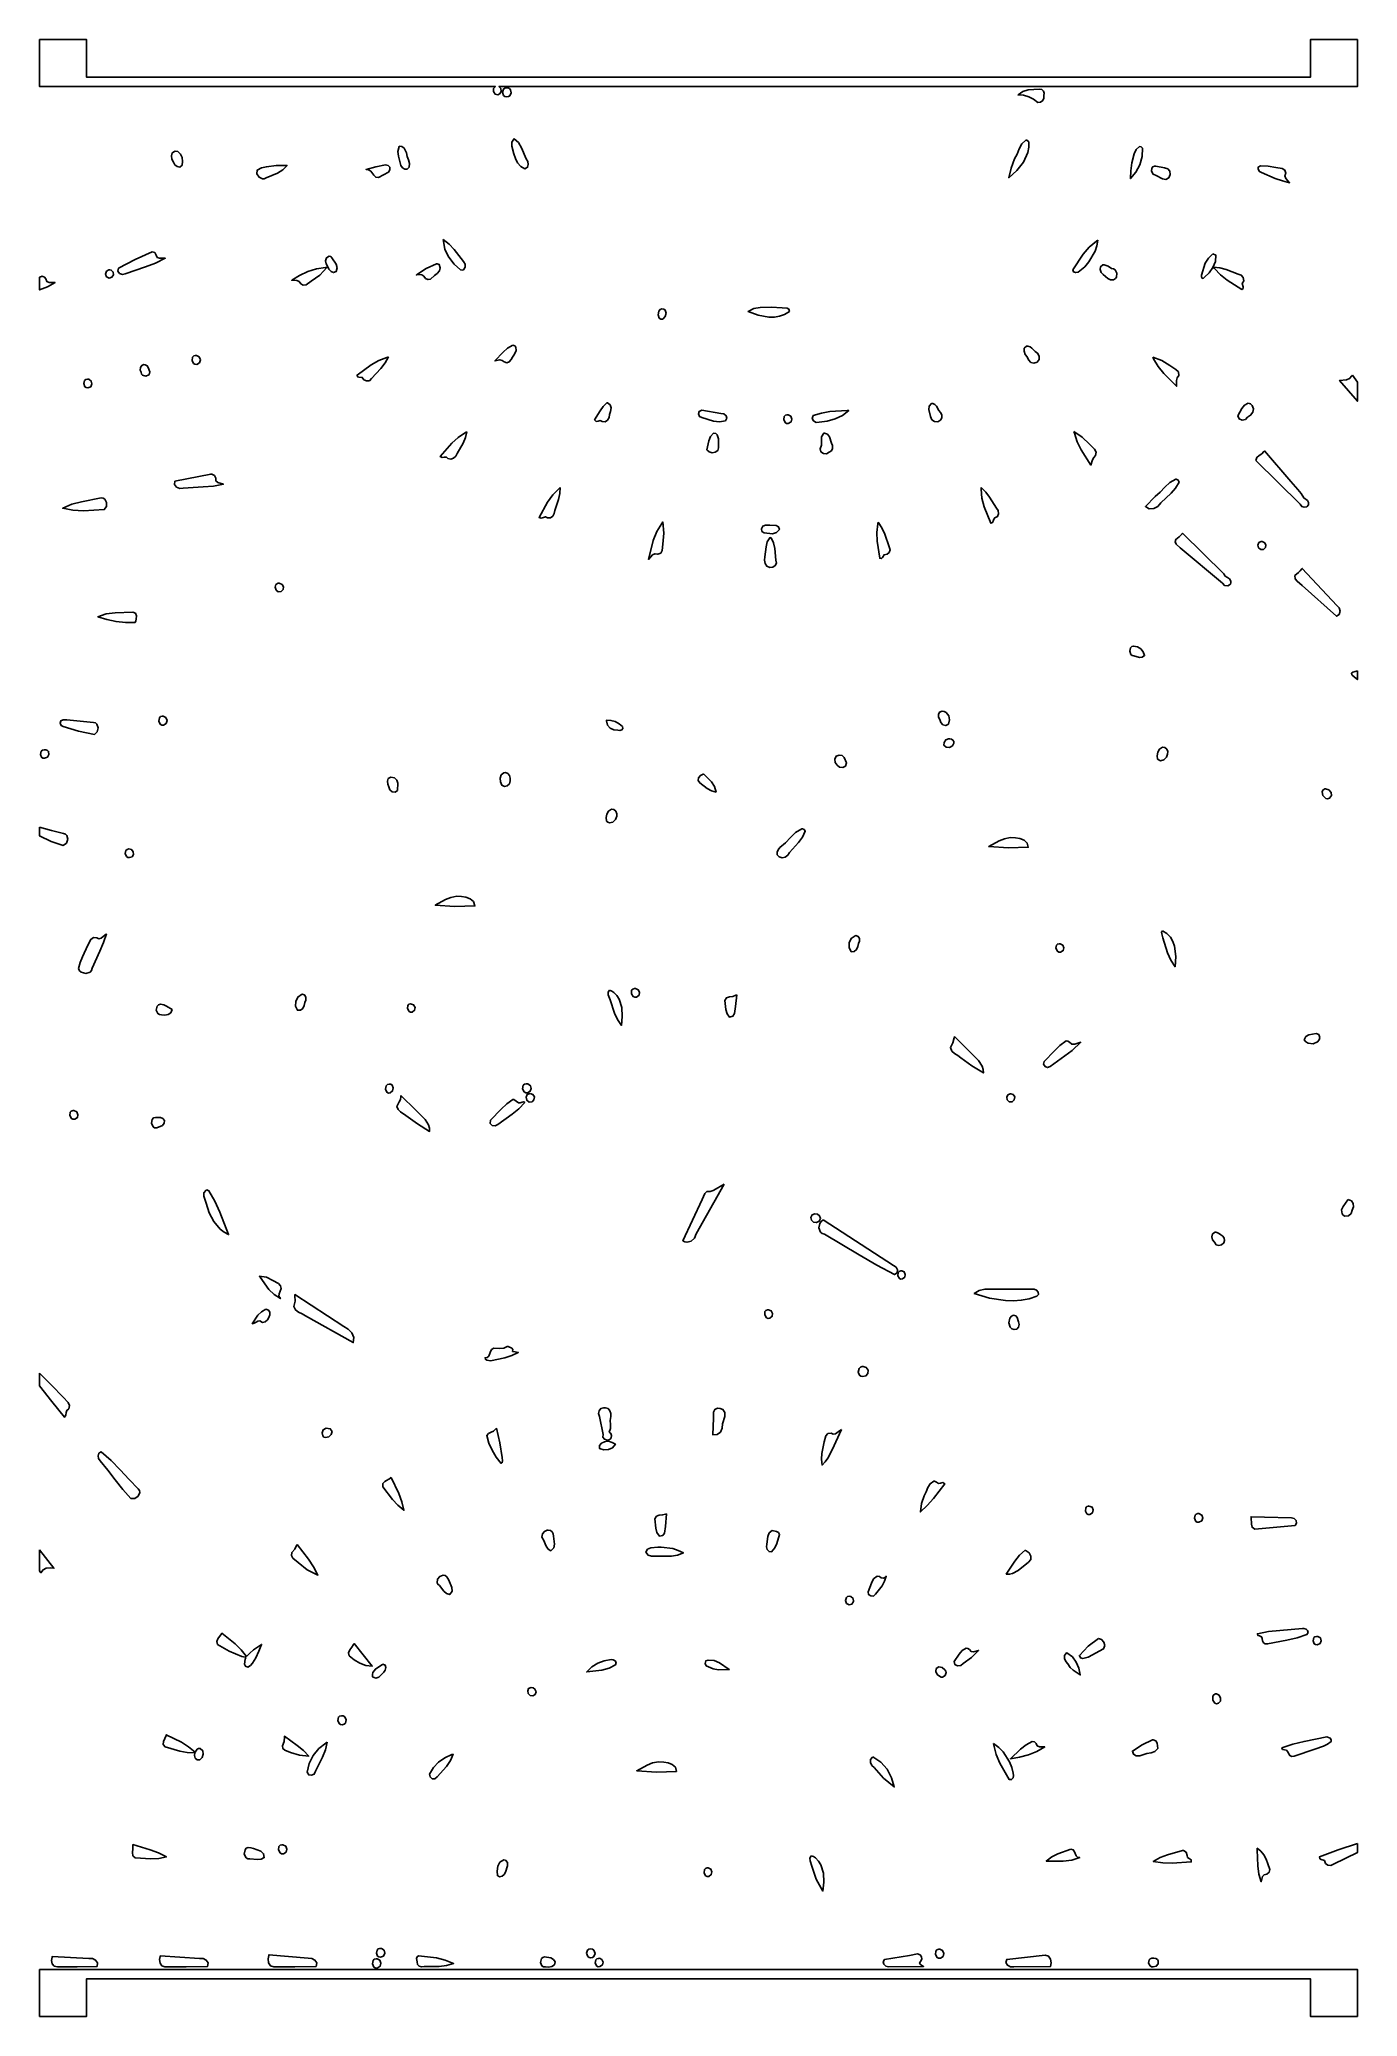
# Model space of a CAD drawing. Extents: x 0 to 14, y 0 to 21.
import ezdxf

# ---------------------------------------------------------------- set-up
doc = ezdxf.new("R2010")
doc.units = 0
doc.layers.add('Layer_1', color=7, linetype='CONTINUOUS')

msp = doc.modelspace()

# ---------------------------------------------------------------- linework, layer by layer
at = {"layer": 'Layer_1', "color": 7}
for points in [[(0.000254, 21.000027), (0.000254, 20.500073), (4.842566, 20.500073), (4.822915, 20.478583), (4.822553, 20.44757), (4.838824, 20.421325), (4.869067, 20.414139), (4.895048, 20.427278), (4.904744, 20.453081), (4.899289, 20.480897), (4.87982, 20.500073), (14.000226, 20.500073), (14.000226, 21.000027), (13.500269, 21.000027), (13.500269, 20.600064), (0.500267, 20.600064), (0.500267, 21.000027), (0.000254, 21.000027), (0.000254, 21.000027)], [(4.961523, 20.486515), (4.942435, 20.483705), (4.928971, 20.473481), (4.918576, 20.44047), (4.929654, 20.406834), (4.943032, 20.395829), (4.961523, 20.391926), (4.980302, 20.393854), (4.994827, 20.402834), (5.009811, 20.433443), (5.003862, 20.466734), (4.99222, 20.479067), (4.974364, 20.485688), (4.961523, 20.486507), (4.961523, 20.486515)], [(10.62228, 20.474001), (10.501969, 20.465652), (10.445369, 20.447141), (10.395881, 20.412542), (10.453693, 20.409775), (10.508449, 20.39286), (10.559549, 20.365721), (10.606391, 20.332284), (10.634624, 20.334269), (10.656507, 20.350934), (10.669192, 20.376229), (10.669834, 20.404106), (10.671834, 20.428891), (10.663837, 20.452696), (10.646951, 20.46968), (10.62228, 20.474001), (10.62228, 20.474001)], [(1.439531, 19.813647), (1.410403, 19.794895), (1.401244, 19.76326), (1.40734, 19.727742), (1.42398, 19.69734), (1.437272, 19.670052), (1.462073, 19.650511), (1.490441, 19.646032), (1.514433, 19.663936), (1.518191, 19.70412), (1.513935, 19.745995), (1.498435, 19.78329), (1.468459, 19.809732), (1.439531, 19.813647), (1.439531, 19.813647)], [(3.820894, 19.866727), (3.818918, 19.862262), (3.807091, 19.812298), (3.812822, 19.761494), (3.839492, 19.660959), (3.855422, 19.637956), (3.880044, 19.623583), (3.906036, 19.623406), (3.926078, 19.64299), (3.930563, 19.682296), (3.920448, 19.720521), (3.90648, 19.758677), (3.899408, 19.797772), (3.872135, 19.847134), (3.849041, 19.862592), (3.820922, 19.866727), (3.820894, 19.866727)], [(5.041336, 19.945495), (5.038457, 19.943294), (5.016298, 19.908318), (5.016507, 19.868004), (5.04015, 19.786751), (5.055487, 19.737893), (5.078963, 19.690855), (5.11208, 19.651788), (5.156341, 19.626841), (5.184163, 19.643224), (5.192543, 19.672539), (5.186392, 19.705821), (5.170622, 19.734108), (5.120644, 19.851179), (5.089099, 19.905293), (5.041307, 19.945501), (5.041336, 19.945495)], [(10.486672, 19.930283), (10.477359, 19.930001), (10.434132, 19.890707), (10.406539, 19.839325), (10.384454, 19.783631), (10.357753, 19.731399), (10.320944, 19.633868), (10.295354, 19.532686), (10.380172, 19.607897), (10.451253, 19.698121), (10.497824, 19.800739), (10.50855, 19.855878), (10.509109, 19.913133), (10.486672, 19.930221), (10.486672, 19.930283)], [(11.685722, 19.862649), (11.648017, 19.831147), (11.628709, 19.786494), (11.603595, 19.689458), (11.592729, 19.606842), (11.588383, 19.523432), (11.646197, 19.591854), (11.689493, 19.670793), (11.713998, 19.756694), (11.71544, 19.846001), (11.702877, 19.858906), (11.685722, 19.862649), (11.685722, 19.862649)], [(2.632089, 19.662833), (2.514233, 19.662438), (2.409479, 19.649332), (2.358515, 19.637568), (2.312472, 19.613822), (2.310262, 19.573119), (2.332256, 19.537469), (2.367924, 19.519131), (2.387594, 19.520286), (2.406735, 19.530366), (2.528884, 19.582318), (2.585428, 19.615786), (2.632089, 19.662824), (2.632089, 19.662833)], [(3.676198, 19.667961), (3.571565, 19.647508), (3.469047, 19.619729), (3.496337, 19.614986), (3.518729, 19.60177), (3.55061, 19.558543), (3.572278, 19.537364), (3.600432, 19.535742), (3.654467, 19.563558), (3.706185, 19.592312), (3.722722, 19.615185), (3.722003, 19.64321), (3.702043, 19.661457), (3.676198, 19.667961), (3.676198, 19.667961)], [(11.857821, 19.654123), (11.844161, 19.654123), (11.826108, 19.647118), (11.815284, 19.634415), (11.812573, 19.600324), (11.830532, 19.568658), (11.863663, 19.556229), (11.929085, 19.519981), (11.964219, 19.514032), (11.996392, 19.531755), (12.009535, 19.56463), (12.005592, 19.600623), (11.985859, 19.628337), (11.951631, 19.636374), (11.857821, 19.65418), (11.857821, 19.654123)], [(12.968591, 19.659471), (12.946824, 19.645696), (12.944867, 19.621649), (12.957911, 19.598392), (12.98115, 19.586985), (13.127722, 19.524176), (13.202765, 19.497585), (13.279967, 19.478398), (13.237827, 19.523753), (13.23002, 19.552126), (13.239609, 19.581694), (13.22842, 19.613566), (13.200874, 19.630234), (13.132844, 19.641612), (13.051109, 19.654739), (12.968591, 19.659471), (12.968591, 19.659471)], [(1.19555, 18.745941), (1.014913, 18.664327), (0.840458, 18.570875), (0.832743, 18.540603), (0.850071, 18.515186), (0.880125, 18.503103), (0.91059, 18.512834), (1.126381, 18.586239), (1.232968, 18.626067), (1.335165, 18.676432), (1.275927, 18.677454), (1.250416, 18.685918), (1.240818, 18.71116), (1.224333, 18.736963), (1.19555, 18.745941), (1.19555, 18.745941)], [(3.075968, 18.70008), (3.047938, 18.681606), (3.039537, 18.650995), (3.045619, 18.616581), (3.061039, 18.586697), (3.074835, 18.55982), (3.096546, 18.535975), (3.12313, 18.524413), (3.151547, 18.534384), (3.162234, 18.573357), (3.152122, 18.612514), (3.106787, 18.682827), (3.09414, 18.696112), (3.075968, 18.70008), (3.075968, 18.70008)], [(4.287915, 18.876305), (4.290737, 18.859546), (4.307147, 18.768929), (4.346833, 18.686614), (4.403795, 18.613969), (4.472037, 18.552356), (4.489701, 18.549989), (4.504296, 18.555398), (4.522505, 18.581691), (4.523115, 18.615515), (4.502573, 18.641154), (4.404797, 18.768002), (4.350935, 18.826837), (4.287972, 18.876305), (4.287972, 18.876305), (4.287915, 18.876305)], [(11.241334, 18.867539), (11.227336, 18.857342), (11.151097, 18.794324), (11.08614, 18.719961), (10.977203, 18.554947), (10.98496, 18.531833), (11.006286, 18.524108), (11.031717, 18.528825), (11.051794, 18.54304), (11.10269, 18.586136), (11.145929, 18.637132), (11.215426, 18.751232), (11.231291, 18.808688), (11.241334, 18.867539), (11.241334, 18.867539)], [(12.464175, 18.722183), (12.416096, 18.678928), (12.383541, 18.622851), (12.342678, 18.498116), (12.342482, 18.480727), (12.350503, 18.466364), (12.362959, 18.461992), (12.376065, 18.474578), (12.423607, 18.52353), (12.464422, 18.580019), (12.49058, 18.64263), (12.494147, 18.709946), (12.464175, 18.722183), (12.464175, 18.722183)], [(0.027093, 18.485043), (0.019586, 18.484338), (0.000254, 18.474801), (0.000254, 18.340359), (0.084924, 18.374581), (0.164959, 18.418741), (0.103262, 18.418692), (0.077666, 18.429185), (0.068382, 18.456776), (0.051823, 18.476972), (0.027093, 18.485052), (0.027093, 18.485043)], [(0.735415, 18.554715), (0.710056, 18.539143), (0.702469, 18.509157), (0.712455, 18.479544), (0.739817, 18.465087), (0.76877, 18.475287), (0.784729, 18.500836), (0.783771, 18.53016), (0.761972, 18.551684), (0.745151, 18.554549), (0.735415, 18.554831), (0.735415, 18.554715)], [(3.055366, 18.580798), (3.039054, 18.579049), (2.94329, 18.564309), (2.851009, 18.534828), (2.763067, 18.493584), (2.680321, 18.443559), (2.734896, 18.441388), (2.758196, 18.42861), (2.774611, 18.406077), (2.802055, 18.389229), (2.832446, 18.394178), (2.886089, 18.432369), (2.979205, 18.497004), (3.055366, 18.580812), (3.055366, 18.580798)], [(4.224472, 18.617287), (4.216936, 18.616948), (4.10561, 18.566409), (4.003492, 18.499871), (4.032332, 18.504391), (4.060186, 18.499996), (4.084141, 18.4861), (4.101282, 18.462113), (4.126561, 18.449436), (4.152745, 18.455169), (4.195149, 18.492982), (4.223242, 18.514722), (4.247198, 18.543306), (4.257807, 18.575763), (4.245864, 18.609122), (4.224472, 18.617281), (4.224472, 18.617287)], [(11.309689, 18.605273), (11.296904, 18.605273), (11.271215, 18.58681), (11.266145, 18.557249), (11.277231, 18.526372), (11.300008, 18.503958), (11.349291, 18.460407), (11.377645, 18.445775), (11.410301, 18.44845), (11.428922, 18.46), (11.440645, 18.476601), (11.444986, 18.516815), (11.426509, 18.552805), (11.40971, 18.564127), (11.3884, 18.568285), (11.350579, 18.590928), (11.309689, 18.605326), (11.309689, 18.605273)], [(12.471823, 18.580403), (12.48252, 18.567779), (12.544092, 18.499878), (12.615563, 18.44299), (12.77064, 18.344979), (12.785919, 18.356203), (12.784755, 18.372571), (12.775438, 18.407209), (12.793018, 18.437236), (12.787873, 18.470587), (12.765695, 18.497343), (12.732173, 18.507587), (12.604782, 18.555523), (12.539463, 18.573479), (12.471823, 18.580403), (12.471823, 18.580403)], [(6.610576, 18.139211), (6.592156, 18.130638), (6.579245, 18.115558), (6.570176, 18.075948), (6.583818, 18.040532), (6.599297, 18.030695), (6.620623, 18.029463), (6.646457, 18.05636), (6.656567, 18.093993), (6.646194, 18.126798), (6.631838, 18.136526), (6.610576, 18.139211), (6.610576, 18.139211)], [(7.772174, 18.15558), (7.655588, 18.155298), (7.587693, 18.144046), (7.527629, 18.111037), (7.634834, 18.07117), (7.749021, 18.051671), (7.806156, 18.052449), (7.861944, 18.061784), (7.915354, 18.080835), (7.965355, 18.110754), (7.960998, 18.13621), (7.940911, 18.148152), (7.888676, 18.151214), (7.772174, 18.155402), (7.772174, 18.155402), (7.772174, 18.15558)], [(1.667623, 17.644495), (1.656757, 17.644044), (1.638078, 17.63873), (1.626081, 17.626568), (1.620428, 17.591676), (1.636398, 17.559321), (1.651427, 17.550329), (1.670586, 17.549454), (1.700861, 17.567557), (1.709247, 17.599044), (1.697562, 17.629494), (1.667623, 17.644484), (1.667623, 17.644495)], [(5.027648, 17.754737), (4.972935, 17.722187), (4.924587, 17.680349), (4.837656, 17.586174), (4.889161, 17.598044), (4.914276, 17.592198), (4.936095, 17.575757), (4.964257, 17.566498), (4.990049, 17.577375), (5.010517, 17.600313), (5.022709, 17.62724), (5.04594, 17.65759), (5.061723, 17.696602), (5.059233, 17.732807), (5.047754, 17.746273), (5.027648, 17.754737), (5.027648, 17.754737)], [(10.499626, 17.743933), (10.484979, 17.743482), (10.460492, 17.720209), (10.458034, 17.688175), (10.470509, 17.654869), (10.490821, 17.627782), (10.506056, 17.595966), (10.531743, 17.570953), (10.563505, 17.560505), (10.596965, 17.572384), (10.617965, 17.600195), (10.619765, 17.634052), (10.605176, 17.665435), (10.577012, 17.685824), (10.54215, 17.721576), (10.522346, 17.736365), (10.499626, 17.743922), (10.499626, 17.743933)], [(1.109387, 17.546488), (1.085167, 17.536589), (1.071351, 17.514958), (1.069017, 17.488738), (1.079246, 17.465072), (1.083513, 17.447003), (1.095007, 17.434379), (1.129302, 17.425294), (1.161379, 17.437476), (1.170102, 17.451436), (1.170488, 17.470584), (1.155188, 17.515814), (1.144449, 17.535347), (1.122849, 17.545661), (1.109387, 17.546479), (1.109387, 17.546488)], [(3.707497, 17.62895), (3.691072, 17.623382), (3.604315, 17.590648), (3.524194, 17.54459), (3.373572, 17.436133), (3.377532, 17.417482), (3.392706, 17.412618), (3.42869, 17.410835), (3.446536, 17.385596), (3.474413, 17.372954), (3.503735, 17.376), (3.525915, 17.397824), (3.627131, 17.505617), (3.671667, 17.564328), (3.707497, 17.62895), (3.707497, 17.62895)], [(11.825901, 17.624319), (11.833521, 17.610044), (11.881665, 17.526998), (11.943376, 17.453942), (12.078801, 17.317512), (12.07934, 17.3778), (12.086123, 17.406473), (12.102677, 17.431065), (12.09792, 17.468539), (12.072415, 17.495023), (12.006806, 17.537338), (11.920682, 17.590066), (11.825901, 17.624319), (11.825901, 17.624319)], [(13.94714, 17.434426), (13.942399, 17.429354), (13.94127, 17.42831), (13.916546, 17.400941), (13.883753, 17.385552), (13.809811, 17.379748), (14.000254, 17.158491), (14.000254, 17.361392), (13.947168, 17.434429), (13.94714, 17.434426)], [(0.510117, 17.391542), (0.491763, 17.387934), (0.479199, 17.377305), (0.470655, 17.344555), (0.482907, 17.312423), (0.496339, 17.302567), (0.514378, 17.30004), (0.544094, 17.312527), (0.556313, 17.341157), (0.549879, 17.371856), (0.523635, 17.390549), (0.510117, 17.391536), (0.510117, 17.391542)], [(6.031089, 17.142614), (6.027843, 17.140243), (5.986298, 17.102335), (5.954705, 17.056046), (5.896977, 16.959056), (5.91278, 16.943316), (5.934251, 16.946786), (5.956961, 16.952463), (5.976479, 16.943348), (6.007898, 16.94055), (6.033181, 16.957112), (6.049706, 16.984913), (6.054852, 17.015834), (6.066906, 17.049303), (6.071909, 17.086399), (6.063381, 17.119493), (6.034842, 17.140957), (6.031089, 17.142622), (6.031089, 17.142614)], [(7.034022, 17.062629), (7.008769, 17.049986), (7.001055, 17.023387), (7.01046, 16.997351), (7.036562, 16.986395), (7.158888, 16.9458), (7.222319, 16.939113), (7.285341, 16.95018), (7.30058, 16.976298), (7.292421, 17.00431), (7.269144, 17.024908), (7.239028, 17.028785), (7.034078, 17.062629), (7.034078, 17.062629), (7.034022, 17.062629)], [(7.952401, 17.014076), (7.9421, 17.013568), (7.923752, 17.00856), (7.911712, 16.996701), (7.905267, 16.962386), (7.920173, 16.930537), (7.934823, 16.921762), (7.953841, 16.921072), (7.98287, 16.938137), (7.991404, 16.969036), (7.980804, 16.9992), (7.95243, 17.014061), (7.95243, 17.014061), (7.952401, 17.014076)], [(8.597336, 17.060597), (8.577806, 17.060089), (8.395578, 17.048274), (8.305919, 17.03128), (8.218706, 17.006015), (8.20726, 16.976006), (8.221691, 16.948271), (8.250694, 16.932154), (8.282968, 16.937003), (8.368632, 16.947205), (8.452048, 16.969952), (8.529515, 17.00712), (8.597336, 17.060586), (8.597336, 17.060597)], [(9.489242, 17.133735), (9.473805, 17.133086), (9.44902, 17.105033), (9.446362, 17.069133), (9.464661, 16.995172), (9.477883, 16.96117), (9.507234, 16.940965), (9.542321, 16.938796), (9.572752, 16.958904), (9.585384, 16.985093), (9.584016, 17.012852), (9.572304, 17.039159), (9.5539, 17.060987), (9.528852, 17.106063), (9.511513, 17.124491), (9.489242, 17.133749), (9.489242, 17.133735)], [(12.839869, 17.136162), (12.800849, 17.115323), (12.771967, 17.081374), (12.729887, 17.00139), (12.743556, 16.97025), (12.774909, 16.956957), (12.809469, 16.962381), (12.832757, 16.987391), (12.865232, 17.009359), (12.88959, 17.041379), (12.897384, 17.077879), (12.880171, 17.113288), (12.862454, 17.129286), (12.839869, 17.136162), (12.839869, 17.136162)], [(4.540504, 16.833264), (4.526336, 16.824831), (4.448161, 16.77415), (4.379662, 16.711487), (4.255911, 16.571989), (4.275835, 16.559752), (4.299285, 16.562751), (4.321884, 16.564968), (4.339251, 16.550382), (4.370212, 16.541063), (4.399142, 16.551741), (4.422258, 16.575259), (4.435771, 16.604455), (4.499039, 16.714215), (4.524354, 16.77203), (4.540504, 16.833264), (4.540504, 16.833264)], [(7.160655, 16.819043), (7.128296, 16.783575), (7.110017, 16.738423), (7.09041, 16.642104), (7.112782, 16.619482), (7.144861, 16.611391), (7.178163, 16.616658), (7.204202, 16.634111), (7.213501, 16.663536), (7.213826, 16.694559), (7.213882, 16.75692), (7.199154, 16.799876), (7.183057, 16.814697), (7.160655, 16.819043), (7.160655, 16.819043)], [(8.339751, 16.818168), (8.329986, 16.817519), (8.308107, 16.780112), (8.305214, 16.736841), (8.305253, 16.692457), (8.292169, 16.651714), (8.30033, 16.620108), (8.326406, 16.602324), (8.359133, 16.600318), (8.387249, 16.616049), (8.41233, 16.631427), (8.42421, 16.657062), (8.423734, 16.686375), (8.411746, 16.712789), (8.390904, 16.780261), (8.369812, 16.806939), (8.339751, 16.818179), (8.339751, 16.818168)], [(10.988661, 16.834929), (10.993402, 16.817841), (11.022026, 16.726642), (11.066032, 16.642207), (11.168211, 16.480388), (11.186114, 16.536164), (11.198258, 16.561692), (11.219236, 16.581039), (11.22296, 16.616818), (11.205503, 16.647152), (11.153987, 16.700434), (11.077123, 16.774823), (10.988661, 16.834929), (10.988661, 16.834929)], [(13.012081, 16.630646), (13.007284, 16.625464), (13.006719, 16.624871), (12.984271, 16.600662), (12.954878, 16.581933), (12.930063, 16.560488), (12.921347, 16.528131), (13.390541, 16.064175), (13.408096, 16.041375), (13.434272, 16.030846), (13.460764, 16.035231), (13.479272, 16.057173), (13.481306, 16.081791), (13.471077, 16.10278), (13.431915, 16.130816), (13.402744, 16.177719), (13.367036, 16.220103), (13.293457, 16.303623), (13.01211, 16.63066), (13.012081, 16.63066), (13.012081, 16.630646)], [(1.828969, 16.384582), (1.81943, 16.384299), (1.438035, 16.307515), (1.435298, 16.272092), (1.455889, 16.245166), (1.489165, 16.231114), (1.52448, 16.234315), (1.739674, 16.247258), (1.847084, 16.256595), (1.953091, 16.276316), (1.895041, 16.294802), (1.873696, 16.311959), (1.872657, 16.340919), (1.858836, 16.370546), (1.828969, 16.38452), (1.828969, 16.384582)], [(5.529862, 16.2399), (5.517529, 16.22849), (5.451177, 16.162466), (5.397514, 16.086226), (5.307302, 15.922017), (5.329951, 15.91518), (5.352394, 15.923421), (5.374128, 15.930338), (5.39465, 15.919533), (5.426523, 15.918601), (5.451768, 15.93616), (5.468647, 15.964395), (5.475422, 15.99549), (5.513458, 16.115524), (5.525944, 16.177059), (5.529862, 16.239898), (5.529862, 16.2399)], [(10.002915, 16.240493), (10.003762, 16.223241), (10.011373, 16.128641), (10.035, 16.037115), (10.10635, 15.861147), (10.125084, 15.868095), (10.132191, 15.885356), (10.136381, 15.904886), (10.146369, 15.918641), (10.176461, 15.932156), (10.188314, 15.961751), (10.183667, 15.99596), (10.164262, 16.023315), (10.092616, 16.138924), (10.051148, 16.192599), (10.002915, 16.240493), (10.002915, 16.240493), (10.002915, 16.240493)], [(12.075894, 16.330618), (12.069262, 16.330618), (12.007092, 16.294661), (11.954214, 16.24608), (11.90432, 16.193341), (11.851104, 16.144913), (11.747302, 16.040347), (11.789218, 16.0151), (11.836777, 16.017489), (11.880966, 16.040718), (11.912769, 16.077995), (12.019732, 16.181118), (12.068916, 16.236195), (12.106204, 16.299475), (12.096256, 16.320263), (12.075894, 16.330728), (12.075894, 16.330618)], [(0.654586, 16.130649), (0.446342, 16.090293), (0.344135, 16.06336), (0.24686, 16.021345), (0.355708, 15.999257), (0.466471, 15.992987), (0.688114, 16.00624), (0.711566, 16.039546), (0.712678, 16.081788), (0.693127, 16.117359), (0.676125, 16.127765), (0.654586, 16.130649), (0.654586, 16.130649)], [(6.621046, 15.875329), (6.611027, 15.860611), (6.557433, 15.772975), (6.51872, 15.678064), (6.469803, 15.478454), (6.511565, 15.524782), (6.537359, 15.537832), (6.567255, 15.53159), (6.598554, 15.543535), (6.614361, 15.571314), (6.622203, 15.639241), (6.631947, 15.75737), (6.621074, 15.875329), (6.621074, 15.875329), (6.621046, 15.875329)], [(7.710706, 15.842529), (7.683505, 15.829637), (7.668803, 15.802578), (7.671511, 15.774591), (7.696539, 15.758909), (7.787351, 15.750914), (7.829563, 15.762899), (7.860256, 15.794684), (7.849941, 15.824372), (7.823712, 15.838638), (7.759418, 15.840545), (7.710706, 15.842464), (7.710706, 15.842464), (7.710706, 15.842529)], [(8.909812, 15.874059), (8.90699, 15.857137), (8.895235, 15.765063), (8.897874, 15.672059), (8.925842, 15.489584), (8.943476, 15.486006), (8.953652, 15.498107), (8.971873, 15.52795), (9.002767, 15.532531), (9.02662, 15.552271), (9.036964, 15.58048), (9.027329, 15.610466), (8.979609, 15.747549), (8.949292, 15.813229), (8.909812, 15.874059), (8.909812, 15.874059)], [(12.141313, 15.756705), (12.136967, 15.751137), (12.136402, 15.750516), (12.107549, 15.717715), (12.071096, 15.6906), (12.062623, 15.663673), (12.073354, 15.639293), (12.116336, 15.601632), (12.565295, 15.225207), (12.58771, 15.200507), (12.62163, 15.198088), (12.649905, 15.214768), (12.656565, 15.229276), (12.655381, 15.247367), (12.641345, 15.270404), (12.61896, 15.285828), (12.596278, 15.301024), (12.581354, 15.323378), (12.141313, 15.756691), (12.141313, 15.756705)], [(7.764611, 15.708637), (7.758712, 15.708185), (7.730521, 15.663649), (7.718097, 15.611919), (7.706078, 15.504568), (7.701784, 15.468914), (7.707623, 15.432941), (7.726025, 15.404214), (7.759418, 15.390302), (7.790273, 15.393915), (7.814832, 15.412004), (7.82741, 15.439154), (7.822325, 15.46995), (7.810655, 15.592744), (7.798338, 15.652624), (7.770453, 15.706698), (7.764611, 15.708617), (7.764611, 15.708637)], [(12.977566, 15.669501), (12.952868, 15.656473), (12.943649, 15.629553), (12.95038, 15.600889), (12.97353, 15.58263), (13.001772, 15.584293), (13.021691, 15.602698), (13.028084, 15.629149), (13.01575, 15.65495), (12.986653, 15.669061), (12.977566, 15.669512), (12.977566, 15.669501)], [(13.413345, 15.381877), (13.408829, 15.376532), (13.408265, 15.375883), (13.393218, 15.355023), (13.373132, 15.339535), (13.335818, 15.306484), (13.337625, 15.272012), (13.359225, 15.245549), (13.413599, 15.199274), (13.778061, 14.873505), (13.80763, 14.893642), (13.815776, 14.926567), (13.806116, 14.96168), (13.782266, 14.988378), (13.413317, 15.381891), (13.413345, 15.381877)], [(2.536331, 15.224121), (2.511773, 15.209547), (2.504098, 15.181408), (2.51261, 15.151943), (2.536613, 15.133389), (2.566336, 15.136657), (2.586771, 15.157607), (2.592104, 15.18614), (2.57652, 15.212157), (2.545814, 15.224121), (2.536331, 15.224121), (2.536331, 15.224121)], [(0.990769, 14.916817), (0.802386, 14.911113), (0.709512, 14.898558), (0.620099, 14.869192), (0.715657, 14.837721), (0.81425, 14.816329), (0.914362, 14.806266), (1.014476, 14.80878), (1.024718, 14.824038), (1.026537, 14.842213), (1.031635, 14.878672), (1.019267, 14.906632), (0.990769, 14.916817), (0.990769, 14.916817)], [(11.621572, 14.556874), (11.603593, 14.550779), (11.590799, 14.538224), (11.580872, 14.502715), (11.592001, 14.46831), (11.605527, 14.457134), (11.624395, 14.452971), (11.683326, 14.435929), (11.713156, 14.439372), (11.739316, 14.455398), (11.724324, 14.494448), (11.697935, 14.527284), (11.662814, 14.549547), (11.621629, 14.556877), (11.621629, 14.556877), (11.621572, 14.556874)], [(14.000226, 14.294991), (13.952784, 14.279667), (13.938498, 14.268163), (13.942039, 14.252367), (13.970367, 14.22609), (14.000226, 14.200678), (14.000226, 14.294991), (14.000226, 14.294991)], [(9.587032, 13.863832), (9.560342, 13.855019), (9.548262, 13.831321), (9.549782, 13.802436), (9.56389, 13.778062), (9.573394, 13.746291), (9.597104, 13.721415), (9.62718, 13.712571), (9.655782, 13.728893), (9.667046, 13.772454), (9.658015, 13.817757), (9.630679, 13.852362), (9.61077, 13.861766), (9.587032, 13.863832), (9.587032, 13.863832)], [(0.290294, 13.773927), (0.249738, 13.773927), (0.225701, 13.763533), (0.219237, 13.73882), (0.228807, 13.714132), (0.252871, 13.703812), (0.41589, 13.6529), (0.582507, 13.618208), (0.612736, 13.646862), (0.622071, 13.688957), (0.60907, 13.727773), (0.593742, 13.740725), (0.57229, 13.746589), (0.431588, 13.760569), (0.290294, 13.773984), (0.290294, 13.773927)], [(1.304431, 13.812403), (1.285384, 13.807519), (1.273108, 13.795326), (1.267167, 13.759702), (1.283202, 13.726904), (1.298397, 13.718246), (1.317808, 13.71831), (1.347034, 13.734722), (1.354974, 13.765823), (1.343244, 13.796622), (1.313462, 13.812126), (1.304431, 13.812408), (1.304431, 13.812403)], [(6.023271, 13.770123), (6.024682, 13.763234), (6.024682, 13.761371), (6.03335, 13.718374), (6.061195, 13.686323), (6.100692, 13.667323), (6.144316, 13.663477), (6.165499, 13.659294), (6.18648, 13.666135), (6.198149, 13.681239), (6.191391, 13.701839), (6.156118, 13.73254), (6.114775, 13.754073), (6.069654, 13.766564), (6.023046, 13.770137), (6.023046, 13.770137), (6.023271, 13.770123)], [(0.047808, 13.455821), (0.031146, 13.45069), (0.019326, 13.439263), (0.010361, 13.406575), (0.021214, 13.375868), (0.034165, 13.366918), (0.052183, 13.365255), (0.084045, 13.375812), (0.100242, 13.405519), (0.09643, 13.437501), (0.085665, 13.449072), (0.06827, 13.454884), (0.047808, 13.455815), (0.047808, 13.455821)], [(9.669836, 13.57097), (9.657701, 13.57097), (9.627307, 13.560382), (9.608249, 13.533644), (9.607234, 13.503244), (9.630974, 13.481672), (9.665843, 13.477967), (9.697724, 13.495607), (9.714243, 13.525394), (9.712875, 13.541967), (9.703026, 13.558126), (9.687892, 13.567958), (9.669836, 13.57108), (9.669836, 13.57097)], [(11.927671, 13.482942), (11.898216, 13.461962), (11.878959, 13.429568), (11.871513, 13.392056), (11.877492, 13.355722), (11.909731, 13.339052), (11.943761, 13.348692), (11.971214, 13.375378), (11.98372, 13.409849), (11.984289, 13.436486), (11.973581, 13.460853), (11.953931, 13.47799), (11.927671, 13.482942), (11.927671, 13.482942)], [(8.493421, 13.399543), (8.461081, 13.386339), (8.447066, 13.355181), (8.451424, 13.319511), (8.474202, 13.292772), (8.499826, 13.270614), (8.534333, 13.267557), (8.562939, 13.28273), (8.570863, 13.315263), (8.546663, 13.373764), (8.524699, 13.394346), (8.493421, 13.399543), (8.493421, 13.399543)], [(3.732361, 13.164615), (3.704976, 13.149295), (3.69498, 13.121354), (3.698468, 13.088997), (3.711533, 13.060433), (3.722355, 13.030632), (3.747844, 13.009955), (3.778164, 13.005368), (3.803481, 13.023834), (3.807255, 13.099057), (3.796448, 13.13379), (3.769247, 13.15756), (3.732361, 13.164615), (3.732361, 13.164615)], [(4.948795, 13.212734), (4.93141, 13.212085), (4.903376, 13.188372), (4.894333, 13.15301), (4.898446, 13.114016), (4.909876, 13.07941), (4.938444, 13.064965), (4.967923, 13.07217), (4.990807, 13.094515), (4.999595, 13.125491), (5.000389, 13.153879), (4.991467, 13.181054), (4.973909, 13.202262), (4.948795, 13.212748), (4.948795, 13.212734)], [(7.053665, 13.200277), (7.04881, 13.196806), (7.021311, 13.183034), (7.001048, 13.157962), (6.995649, 13.128995), (7.012742, 13.10354), (7.094086, 13.042898), (7.138417, 13.018981), (7.187664, 13.006579), (7.170465, 13.06417), (7.137788, 13.113917), (7.053665, 13.200277), (7.053665, 13.200277)], [(13.661616, 13.041087), (13.65202, 13.040635), (13.633279, 13.027983), (13.624807, 13.010089), (13.632561, 12.969127), (13.663069, 12.938854), (13.68304, 12.934319), (13.704118, 12.94037), (13.72556, 12.96993), (13.719803, 13.002494), (13.695578, 13.029173), (13.661616, 13.041075), (13.661616, 13.041087)], [(6.074974, 12.824458), (6.045045, 12.80363), (6.026527, 12.771627), (6.019456, 12.734635), (6.023864, 12.698836), (6.038565, 12.68528), (6.055316, 12.679761), (6.090232, 12.6881), (6.119142, 12.71439), (6.132576, 12.749164), (6.132216, 12.77655), (6.121587, 12.801966), (6.102052, 12.819805), (6.074974, 12.824458), (6.074974, 12.824458)], [(0.000254, 12.632195), (0.000254, 12.541189), (0.123814, 12.482817), (0.251883, 12.440317), (0.28607, 12.464826), (0.29972, 12.505901), (0.290087, 12.546003), (0.27568, 12.560208), (0.254423, 12.567594), (0.127339, 12.599667), (0.000254, 12.632195), (0.000254, 12.632195)], [(8.103729, 12.616873), (8.097774, 12.616336), (8.032369, 12.57576), (7.97632, 12.523029), (7.922705, 12.466943), (7.864602, 12.4163), (7.845116, 12.394076), (7.834718, 12.36627), (7.837618, 12.338634), (7.858026, 12.316916), (7.890252, 12.307987), (7.92184, 12.316247), (7.948311, 12.337038), (7.965186, 12.365698), (8.061717, 12.471362), (8.105469, 12.527684), (8.134519, 12.592082), (8.12267, 12.609174), (8.103729, 12.616887), (8.103729, 12.616873)], [(0.948238, 12.402062), (0.9298, 12.397669), (0.91755, 12.386697), (0.910294, 12.354074), (0.923823, 12.322308), (0.937555, 12.312407), (0.955492, 12.309513), (0.983413, 12.319575), (0.997613, 12.343994), (0.996171, 12.372656), (0.977166, 12.395447), (0.948238, 12.402062), (0.948238, 12.402062)], [(10.312598, 12.522833), (10.251384, 12.510171), (10.192904, 12.488484), (10.083518, 12.42786), (10.293145, 12.414326), (10.503154, 12.419701), (10.492052, 12.464763), (10.459272, 12.494701), (10.415004, 12.511971), (10.369437, 12.519032), (10.312598, 12.522833), (10.312598, 12.522833)], [(4.431905, 11.899684), (4.370817, 11.886978), (4.31243, 11.865299), (4.20322, 11.804767), (4.413582, 11.791186), (4.624324, 11.796828), (4.611152, 11.842629), (4.576374, 11.872928), (4.530273, 11.890064), (4.483128, 11.896379), (4.431905, 11.899684), (4.431905, 11.899684)], [(0.712752, 11.500275), (0.694323, 11.485943), (0.653292, 11.453657), (0.63051, 11.447492), (0.607201, 11.458878), (0.573085, 11.46039), (0.545984, 11.440713), (0.512939, 11.378236), (0.458184, 11.255792), (0.431282, 11.194566), (0.414161, 11.130795), (0.424734, 11.107928), (0.442833, 11.091684), (0.491007, 11.07927), (0.537482, 11.093969), (0.553457, 11.111616), (0.561058, 11.136197), (0.640387, 11.316885), (0.679743, 11.407304), (0.712752, 11.500275), (0.712752, 11.500275)], [(8.672181, 11.481312), (8.663686, 11.48055), (8.623423, 11.450997), (8.601978, 11.404848), (8.601107, 11.353844), (8.622566, 11.309729), (8.655571, 11.311878), (8.678831, 11.333239), (8.693587, 11.36455), (8.70108, 11.396547), (8.711146, 11.421852), (8.709702, 11.449673), (8.696723, 11.472124), (8.672181, 11.481323), (8.672181, 11.481312)], [(10.841538, 11.395545), (10.831858, 11.395545), (10.813478, 11.39101), (10.801859, 11.379677), (10.796884, 11.34642), (10.812896, 11.315387), (10.82751, 11.306834), (10.845856, 11.306193), (10.874566, 11.322713), (10.881395, 11.35196), (10.869375, 11.380676), (10.841538, 11.395598), (10.841538, 11.395545)], [(11.928207, 11.532465), (11.918304, 11.518331), (11.9207, 11.498647), (11.931481, 11.457885), (11.980746, 11.296944), (12.016773, 11.220965), (12.062206, 11.150034), (12.070959, 11.258197), (12.058061, 11.36887), (12.040438, 11.420047), (12.013736, 11.465732), (11.976733, 11.503885), (11.928207, 11.532465), (11.928207, 11.532465)], [(6.329962, 10.920232), (6.320141, 10.919837), (6.30117, 10.913518), (6.290008, 10.900424), (6.287992, 10.864527), (6.307858, 10.833381), (6.324047, 10.826227), (6.343368, 10.828224), (6.3704, 10.848827), (6.374395, 10.879036), (6.359525, 10.906838), (6.329962, 10.92022), (6.329962, 10.920232)], [(1.285127, 10.751669), (1.263934, 10.745848), (1.249622, 10.7318), (1.240712, 10.690881), (1.256536, 10.652631), (1.273141, 10.641917), (1.295231, 10.640764), (1.330345, 10.637691), (1.366111, 10.64398), (1.39468, 10.662346), (1.408204, 10.695501), (1.350444, 10.73354), (1.319261, 10.747411), (1.285127, 10.751669), (1.285127, 10.751669)], [(2.793097, 10.857669), (2.784207, 10.857132), (2.743731, 10.828628), (2.722083, 10.783229), (2.720532, 10.732463), (2.74035, 10.687853), (2.772813, 10.687848), (2.796776, 10.707528), (2.812267, 10.737752), (2.819315, 10.769378), (2.830185, 10.795143), (2.829987, 10.82389), (2.817898, 10.847456), (2.793097, 10.857683), (2.793097, 10.857669)], [(3.942532, 10.756464), (3.924379, 10.751755), (3.913026, 10.740164), (3.908605, 10.706584), (3.925049, 10.676226), (3.939777, 10.668663), (3.958138, 10.669593), (3.985148, 10.688706), (3.989282, 10.71921), (3.973942, 10.746624), (3.942532, 10.756464), (3.942532, 10.756464)], [(6.05457, 10.901103), (6.039364, 10.880474), (6.040536, 10.853672), (6.060581, 10.800617), (6.10682, 10.657595), (6.140135, 10.590212), (6.181739, 10.527545), (6.190637, 10.620964), (6.185616, 10.716414), (6.158026, 10.805101), (6.133064, 10.844159), (6.099217, 10.878229), (6.078216, 10.892904), (6.05457, 10.901103), (6.05457, 10.901103)], [(7.4087, 10.852157), (7.402068, 10.84956), (7.397835, 10.847839), (7.366232, 10.836146), (7.330648, 10.831422), (7.299334, 10.821181), (7.280543, 10.792935), (7.292329, 10.697235), (7.30378, 10.651415), (7.331146, 10.614179), (7.364999, 10.625917), (7.383149, 10.655132), (7.394363, 10.727451), (7.4087, 10.852137), (7.4087, 10.852157)], [(9.720044, 10.408097), (9.718633, 10.401205), (9.717504, 10.395253), (9.703163, 10.342157), (9.67661, 10.292067), (9.689879, 10.254574), (9.719663, 10.228928), (9.755374, 10.207401), (9.786422, 10.182263), (9.903143, 10.09757), (10.026509, 10.023016), (10.024066, 10.060444), (10.013595, 10.094564), (9.974862, 10.154875), (9.870299, 10.257726), (9.7201, 10.408097), (9.7201, 10.408097), (9.720044, 10.408097)], [(10.904164, 10.36207), (10.840241, 10.314632), (10.782568, 10.259165), (10.671387, 10.143788), (10.666694, 10.114871), (10.681473, 10.090461), (10.706935, 10.079348), (10.734294, 10.090321), (10.970091, 10.259434), (11.060543, 10.348455), (10.997311, 10.32829), (10.966317, 10.327826), (10.941868, 10.347919), (10.924413, 10.358841), (10.904164, 10.362086), (10.904164, 10.36207)], [(13.561088, 10.441501), (13.483336, 10.42751), (13.450781, 10.409118), (13.435725, 10.37392), (13.452607, 10.353053), (13.475431, 10.339141), (13.529091, 10.332034), (13.577068, 10.352306), (13.592789, 10.372618), (13.599724, 10.399664), (13.589487, 10.429455), (13.561088, 10.441501), (13.561088, 10.441501)], [(3.71523, 9.904232), (3.696033, 9.899675), (3.68327, 9.887401), (3.675874, 9.850995), (3.690703, 9.817601), (3.705721, 9.809093), (3.725418, 9.809809), (3.750758, 9.831068), (3.758297, 9.864139), (3.746849, 9.89365), (3.733635, 9.902268), (3.71523, 9.904232), (3.71523, 9.904232)], [(5.17048, 9.90842), (5.150809, 9.903655), (5.138194, 9.891385), (5.132236, 9.855222), (5.148815, 9.821707), (5.164371, 9.812749), (5.18414, 9.81262), (5.212941, 9.827387), (5.22297, 9.856549), (5.214664, 9.887144), (5.188458, 9.906216), (5.17048, 9.908417), (5.17048, 9.90842)], [(3.839238, 9.781586), (3.837827, 9.774695), (3.836698, 9.769073), (3.832956, 9.740946), (3.820918, 9.71574), (3.797074, 9.664617), (3.80851, 9.633214), (3.833611, 9.60966), (3.892437, 9.57069), (4.013673, 9.480428), (4.14274, 9.401854), (4.14231, 9.437591), (4.133659, 9.470307), (4.098075, 9.528304), (3.99844, 9.625921), (3.839238, 9.781586), (3.839238, 9.781586)], [(5.038288, 9.741071), (5.028494, 9.741071), (4.962583, 9.694183), (4.903812, 9.637591), (4.790073, 9.519758), (4.787312, 9.487319), (4.808982, 9.464929), (4.840897, 9.459163), (4.86887, 9.476597), (5.01934, 9.583692), (5.091401, 9.641058), (5.155099, 9.70695), (5.144065, 9.716447), (5.126115, 9.711892), (5.105815, 9.704054), (5.087733, 9.703699), (5.063021, 9.722628), (5.038288, 9.741127), (5.038288, 9.741071)], [(5.210387, 9.805728), (5.179568, 9.794711), (5.168494, 9.765581), (5.176244, 9.7334), (5.201892, 9.713235), (5.231869, 9.717224), (5.251926, 9.738657), (5.256823, 9.767539), (5.241318, 9.793877), (5.210387, 9.805728), (5.210387, 9.805728)], [(10.309296, 9.8022), (10.285187, 9.790025), (10.275662, 9.764567), (10.280816, 9.736332), (10.300744, 9.715826), (10.332453, 9.714931), (10.354455, 9.736747), (10.359803, 9.76774), (10.341554, 9.794374), (10.318157, 9.80187), (10.309296, 9.802208), (10.309296, 9.8022)], [(0.366296, 9.62344), (0.356447, 9.62344), (0.337527, 9.617886), (0.32587, 9.605478), (0.32191, 9.570323), (0.339699, 9.538424), (0.355227, 9.530086), (0.374368, 9.530231), (0.402908, 9.548826), (0.408654, 9.579262), (0.395239, 9.608499), (0.366296, 9.623497), (0.366296, 9.623497), (0.366296, 9.62344)], [(1.231392, 9.550461), (1.20987, 9.544248), (1.195718, 9.529766), (1.188103, 9.488214), (1.205702, 9.450252), (1.223069, 9.440258), (1.245672, 9.440329), (1.305444, 9.464341), (1.325313, 9.487376), (1.326247, 9.5186), (1.309572, 9.538601), (1.285032, 9.547752), (1.231392, 9.550461), (1.231392, 9.550461)], [(7.271371, 8.839944), (7.249273, 8.827266), (7.186747, 8.79095), (7.155468, 8.773699), (7.122781, 8.763766), (7.089781, 8.761512), (7.066238, 8.740249), (7.038989, 8.678713), (6.834378, 8.240058), (6.855911, 8.227789), (6.878689, 8.223691), (6.923306, 8.235837), (6.958886, 8.268145), (6.976082, 8.312267), (7.271371, 8.839944), (7.271371, 8.839944)], [(1.778536, 8.779698), (1.771368, 8.778258), (1.747154, 8.748989), (1.745717, 8.712154), (1.770803, 8.638524), (1.803106, 8.537945), (1.852334, 8.443712), (1.920247, 8.363666), (1.96176, 8.331413), (2.008604, 8.305646), (1.914825, 8.543651), (1.861605, 8.659809), (1.799731, 8.771476), (1.778564, 8.779689), (1.778564, 8.779689), (1.778536, 8.779698)], [(13.90173, 8.677996), (13.89919, 8.674248), (13.846933, 8.60485), (13.829956, 8.567013), (13.836565, 8.525144), (13.849803, 8.510055), (13.866676, 8.50241), (13.904225, 8.50612), (13.934994, 8.529609), (13.944769, 8.566211), (13.957326, 8.599804), (13.954104, 8.63607), (13.935482, 8.665353), (13.901843, 8.677996), (13.901843, 8.677996), (13.90173, 8.677996)], [(8.23547, 8.525587), (8.207625, 8.514205), (8.194957, 8.48824), (8.199053, 8.459326), (8.2215, 8.4391), (8.25316, 8.432705), (8.282118, 8.447762), (8.297101, 8.475038), (8.286835, 8.505301), (8.263999, 8.521985), (8.23547, 8.525587), (8.23547, 8.525587)], [(8.32564, 8.463905), (8.321548, 8.45944), (8.301594, 8.44504), (8.287839, 8.424998), (8.279081, 8.376795), (8.295584, 8.332446), (8.313407, 8.317222), (8.337663, 8.309566), (8.707716, 8.089242), (8.893586, 7.980799), (9.083548, 7.880995), (9.11037, 7.89912), (9.114335, 7.93039), (9.099879, 7.961078), (9.071441, 7.977458), (8.32564, 8.463905), (8.32564, 8.463905)], [(12.495953, 8.33007), (12.495953, 8.33007), (12.487204, 8.329674), (12.460091, 8.311918), (12.453006, 8.281936), (12.461765, 8.249447), (12.482181, 8.224171), (12.498392, 8.198192), (12.526186, 8.190467), (12.556341, 8.198009), (12.579632, 8.217833), (12.589082, 8.24238), (12.584702, 8.267387), (12.569659, 8.288522), (12.54712, 8.301452), (12.523717, 8.320385), (12.495953, 8.330118), (12.495953, 8.33007)], [(2.334712, 7.864843), (2.342642, 7.853049), (2.436022, 7.723542), (2.492145, 7.667593), (2.559586, 7.624901), (2.543847, 7.650496), (2.54465, 7.677369), (2.565485, 7.731341), (2.560698, 7.762824), (2.537774, 7.784788), (2.480112, 7.819315), (2.410555, 7.852594), (2.334712, 7.864843), (2.334712, 7.864843)], [(9.159579, 7.920847), (9.150463, 7.920142), (9.132952, 7.91473), (9.122061, 7.902661), (9.118152, 7.868915), (9.134759, 7.839644), (9.149513, 7.833167), (9.167904, 7.835585), (9.191722, 7.853398), (9.196857, 7.881859), (9.185434, 7.908502), (9.159579, 7.920859), (9.159579, 7.920847)], [(2.711281, 7.668611), (2.712692, 7.654003), (2.716692, 7.596639), (2.70177, 7.540841), (2.719634, 7.504911), (2.75227, 7.4825), (2.790404, 7.465033), (2.824762, 7.443937), (3.331972, 7.158297), (3.337693, 7.212632), (3.317374, 7.261447), (3.279624, 7.301516), (3.233053, 7.329614), (2.711365, 7.668611), (2.711365, 7.668611), (2.711281, 7.668611)], [(10.172982, 7.725773), (10.042059, 7.725152), (9.981643, 7.711346), (9.929396, 7.678133), (10.092217, 7.631163), (10.26075, 7.604347), (10.345464, 7.601661), (10.429574, 7.60781), (10.512401, 7.624059), (10.593268, 7.651675), (10.611308, 7.670471), (10.608285, 7.694756), (10.590811, 7.715691), (10.565497, 7.724435), (10.172982, 7.725761), (10.172982, 7.725773)], [(2.405041, 7.511792), (2.35736, 7.486266), (2.318614, 7.449026), (2.259725, 7.357947), (2.281697, 7.363308), (2.301325, 7.375266), (2.320741, 7.386488), (2.342078, 7.389643), (2.367429, 7.372484), (2.395516, 7.378399), (2.420365, 7.398797), (2.436001, 7.425084), (2.448027, 7.451748), (2.44754, 7.480807), (2.433544, 7.503681), (2.405041, 7.511792), (2.405041, 7.511792)], [(7.744262, 7.507327), (7.734836, 7.506875), (7.716243, 7.500549), (7.705314, 7.487503), (7.703407, 7.451928), (7.723021, 7.421502), (7.738995, 7.414892), (7.758063, 7.417577), (7.783668, 7.437874), (7.787241, 7.467386), (7.772775, 7.494428), (7.744262, 7.507316), (7.744262, 7.507327)], [(10.347537, 7.448292), (10.325244, 7.437487), (10.309114, 7.418981), (10.296063, 7.369569), (10.309814, 7.321471), (10.327187, 7.304606), (10.351798, 7.2961), (10.380928, 7.302071), (10.39978, 7.323236), (10.40638, 7.351918), (10.39876, 7.380437), (10.385827, 7.42581), (10.370439, 7.442402), (10.347537, 7.448292), (10.347537, 7.448292)], [(4.97888, 7.117231), (4.967958, 7.116949), (4.931414, 7.097737), (4.890742, 7.097216), (4.826162, 7.097651), (4.799818, 7.083334), (4.788718, 7.053285), (4.772353, 7.013182), (4.755401, 7.000785), (4.733742, 6.9964), (4.737589, 6.981127), (4.753222, 6.97233), (4.791287, 6.965587), (4.942575, 6.996498), (5.015723, 7.020923), (5.085249, 7.054442), (5.054099, 7.058793), (5.025192, 7.064309), (5.027612, 7.084129), (5.017308, 7.100375), (4.97888, 7.117115), (4.97888, 7.117115), (4.97888, 7.117231)], [(0.000254, 6.832915), (0.000254, 6.699796), (0.131452, 6.530863), (0.267095, 6.365484), (0.280099, 6.387956), (0.28485, 6.413935), (0.291682, 6.438013), (0.310924, 6.454779), (0.319103, 6.490542), (0.304493, 6.523616), (0.251432, 6.577921), (0.127758, 6.707331), (0.000254, 6.832915), (0.000254, 6.832915)], [(8.749679, 6.90292), (8.737882, 6.902525), (8.71956, 6.895778), (8.706847, 6.882415), (8.698029, 6.84538), (8.710986, 6.8105), (8.725492, 6.799831), (8.745276, 6.796855), (8.779327, 6.804024), (8.800239, 6.830381), (8.803054, 6.863828), (8.782812, 6.892272), (8.749679, 6.902911), (8.749679, 6.90292)], [(6.011192, 6.466686), (6.011192, 6.466686), (6.001822, 6.466037), (5.992678, 6.466037), (5.962749, 6.457322), (5.94402, 6.433816), (5.938303, 6.403283), (5.94741, 6.373488), (5.986893, 6.183208), (5.984879, 6.15453), (6.001597, 6.13188), (6.02839, 6.121499), (6.056602, 6.129631), (6.073256, 6.146907), (6.077613, 6.170192), (6.070159, 6.192765), (6.051381, 6.207902), (6.066728, 6.246941), (6.066462, 6.288956), (6.062846, 6.331923), (6.068145, 6.373818), (6.068299, 6.404998), (6.058983, 6.435087), (6.04001, 6.457789), (6.011192, 6.466807), (6.011192, 6.466686)], [(7.200759, 6.462001), (7.172504, 6.447535), (7.159124, 6.419197), (7.159526, 6.353744), (7.152809, 6.177905), (7.197969, 6.180507), (7.232294, 6.20764), (7.252897, 6.248927), (7.256893, 6.293991), (7.279344, 6.374379), (7.280531, 6.414214), (7.258868, 6.448661), (7.230872, 6.459434), (7.200928, 6.462001), (7.200928, 6.462001), (7.200759, 6.462001)], [(3.045432, 6.248957), (3.014673, 6.232888), (3.00131, 6.199793), (3.008272, 6.166627), (3.020291, 6.155315), (3.038489, 6.150343), (3.072103, 6.158041), (3.098359, 6.182453), (3.107168, 6.213851), (3.088442, 6.242508), (3.045432, 6.248957), (3.045432, 6.248957)], [(4.853263, 6.24828), (4.84807, 6.243431), (4.844429, 6.240014), (4.824078, 6.218212), (4.796875, 6.205265), (4.770158, 6.192095), (4.751268, 6.169622), (4.773627, 6.091494), (4.808559, 6.016), (4.85055, 5.940477), (4.904458, 5.874335), (4.916302, 5.88419), (4.917846, 5.901539), (4.91521, 5.938662), (4.890872, 6.094674), (4.853263, 6.24828), (4.853263, 6.24828)], [(6.045031, 6.10998), (6.033347, 6.109698), (6.00046, 6.105594), (5.969878, 6.090981), (5.949483, 6.066653), (5.947156, 6.03341), (5.993688, 6.018615), (6.042618, 6.021414), (6.086658, 6.041496), (6.118521, 6.078554), (6.083247, 6.098377), (6.045031, 6.109918), (6.045031, 6.109918), (6.045031, 6.10998)], [(8.519499, 6.234059), (8.498219, 6.219564), (8.455491, 6.190411), (8.432219, 6.185589), (8.408275, 6.196523), (8.375165, 6.1926), (8.353245, 6.16871), (8.335236, 6.102264), (8.31154, 5.980558), (8.306419, 5.91908), (8.312291, 5.857413), (8.347065, 5.890934), (8.374394, 5.931353), (8.420495, 6.017874), (8.519499, 6.234059), (8.519499, 6.234059)], [(0.654219, 5.996377), (0.654219, 5.996377), (0.631012, 5.982132), (0.623118, 5.956203), (0.628264, 5.926948), (0.644172, 5.902724), (0.727262, 5.803753), (0.805141, 5.699995), (0.884444, 5.59746), (0.971804, 5.502158), (1.014085, 5.502736), (1.049323, 5.528501), (1.065141, 5.567003), (1.061899, 5.587138), (1.049161, 5.605787), (0.951731, 5.704383), (0.858072, 5.807477), (0.761836, 5.907292), (0.656675, 5.996047), (0.655546, 5.996442), (0.654135, 5.996442), (0.654219, 5.996377)], [(3.734562, 5.724185), (3.72872, 5.720273), (3.728156, 5.719765), (3.66813, 5.684353), (3.646499, 5.660218), (3.646396, 5.626333), (3.747985, 5.491572), (3.805205, 5.429918), (3.870847, 5.376964), (3.849831, 5.468288), (3.817652, 5.556103), (3.73459, 5.72412), (3.73459, 5.72412), (3.734562, 5.724185)], [(9.506684, 5.684939), (9.506684, 5.684939), (9.498443, 5.684939), (9.459806, 5.658177), (9.437123, 5.61735), (9.41987, 5.571677), (9.39752, 5.53038), (9.369097, 5.447367), (9.357332, 5.360163), (9.431044, 5.426604), (9.495522, 5.501751), (9.616186, 5.659364), (9.595313, 5.671319), (9.571648, 5.66636), (9.548443, 5.661706), (9.528951, 5.674579), (9.506684, 5.684995), (9.506684, 5.684939)], [(6.658582, 5.338887), (6.651865, 5.336742), (6.649325, 5.335923), (6.617888, 5.328039), (6.583631, 5.324215), (6.55421, 5.313677), (6.537283, 5.285654), (6.548586, 5.187637), (6.559254, 5.140321), (6.586982, 5.101492), (6.619985, 5.108982), (6.639024, 5.135015), (6.650934, 5.203025), (6.658638, 5.338901), (6.658638, 5.338901), (6.658582, 5.338887)], [(11.151983, 5.42245), (11.142952, 5.422167), (11.126087, 5.415573), (11.115187, 5.403021), (11.110066, 5.369262), (11.125148, 5.339328), (11.139503, 5.331557), (11.157994, 5.331656), (11.185189, 5.349814), (11.193353, 5.381344), (11.182335, 5.410713), (11.151983, 5.422388), (11.151983, 5.422388), (11.151983, 5.42245)], [(12.315839, 5.342084), (12.304804, 5.341633), (12.28661, 5.337034), (12.274546, 5.325501), (12.267636, 5.29152), (12.281722, 5.259473), (12.295905, 5.250356), (12.314456, 5.24914), (12.346589, 5.265232), (12.35649, 5.296136), (12.345726, 5.326775), (12.315867, 5.342076), (12.315867, 5.342076), (12.315839, 5.342084)], [(12.871281, 5.308844), (12.872127, 5.301845), (12.872127, 5.300688), (12.872127, 5.300688), (12.874092, 5.230422), (12.881164, 5.197303), (12.908675, 5.176279), (13.338358, 5.214201), (13.35373, 5.238954), (13.347749, 5.266648), (13.326984, 5.288485), (13.298001, 5.29567), (13.012364, 5.304932), (12.871083, 5.308844), (12.871083, 5.308844), (12.871281, 5.308844)], [(5.394339, 5.165142), (5.394339, 5.165142), (5.362806, 5.152514), (5.341338, 5.12539), (5.335935, 5.09262), (5.352598, 5.063057), (5.381505, 4.994302), (5.402668, 4.964591), (5.432975, 4.9473), (5.46257, 4.97733), (5.470469, 5.017522), (5.459109, 5.102302), (5.456291, 5.125692), (5.445072, 5.146619), (5.427022, 5.161042), (5.403709, 5.164922), (5.394339, 5.165204), (5.394339, 5.165142)], [(7.781318, 5.160787), (7.749413, 5.135716), (7.737344, 5.098172), (7.726454, 5.017196), (7.723299, 4.988661), (7.73133, 4.959362), (7.749616, 4.938654), (7.777226, 4.935893), (7.809371, 4.976362), (7.832563, 5.022574), (7.862457, 5.121378), (7.849021, 5.140746), (7.827825, 5.15109), (7.781318, 5.160787), (7.781318, 5.160787)], [(0.000254, 4.955076), (0.000254, 4.734753), (0.014196, 4.713093), (0.037247, 4.746108), (0.072386, 4.762309), (0.113045, 4.765987), (0.152654, 4.761432), (0.000254, 4.955076), (0.000254, 4.955076)], [(2.735806, 5.01207), (2.732955, 5.005732), (2.73098, 5.001654), (2.712212, 4.964149), (2.681845, 4.930051), (2.675907, 4.897403), (2.692509, 4.869044), (2.746079, 4.823941), (2.844906, 4.745133), (2.957576, 4.688065), (2.912034, 4.775319), (2.857063, 4.856809), (2.735806, 5.01207), (2.735806, 5.01207)], [(6.603097, 4.984732), (6.567706, 4.984054), (6.492169, 4.977953), (6.459423, 4.963188), (6.440593, 4.931248), (6.465062, 4.89986), (6.501829, 4.888416), (6.582918, 4.889081), (6.713908, 4.890955), (6.778264, 4.90188), (6.84022, 4.923201), (6.78462, 4.950762), (6.725849, 4.969673), (6.603097, 4.984661), (6.603097, 4.984661), (6.603097, 4.984732)], [(10.471178, 4.954793), (10.411168, 4.899565), (10.360011, 4.835403), (10.268571, 4.698313), (10.304173, 4.697074), (10.337227, 4.703949), (10.397278, 4.735508), (10.504311, 4.824156), (10.530966, 4.852394), (10.5312, 4.889248), (10.511844, 4.923735), (10.47973, 4.94487), (10.471178, 4.954793), (10.471178, 4.954793)], [(4.286617, 4.687012), (4.250912, 4.674826), (4.228098, 4.643735), (4.22499, 4.607026), (4.232956, 4.590715), (4.248404, 4.577982), (4.29641, 4.51785), (4.324461, 4.492899), (4.35864, 4.481961), (4.381772, 4.516455), (4.380756, 4.556338), (4.346843, 4.633325), (4.325652, 4.6713), (4.308223, 4.683557), (4.286617, 4.687012), (4.286617, 4.687012)], [(8.899511, 4.67858), (8.860774, 4.647442), (8.836967, 4.603841), (8.801326, 4.509743), (8.807856, 4.48219), (8.830222, 4.466535), (8.857599, 4.466365), (8.879163, 4.485269), (8.950043, 4.572968), (8.976984, 4.62223), (8.994422, 4.675932), (8.978283, 4.661543), (8.96022, 4.656431), (8.941824, 4.660311), (8.924685, 4.672901), (8.899511, 4.67858), (8.899511, 4.67858)], [(8.602557, 4.462889), (8.584323, 4.460267), (8.571445, 4.450874), (8.561246, 4.420269), (8.570934, 4.388071), (8.59948, 4.371276), (8.630352, 4.380663), (8.64622, 4.407424), (8.643847, 4.438339), (8.619998, 4.460188), (8.602557, 4.462897), (8.602557, 4.462889)], [(1.936609, 4.070315), (1.933081, 4.064196), (1.932517, 4.06349), (1.932517, 4.06349), (1.895905, 4.010999), (1.884312, 3.982473), (1.89151, 3.951759), (2.01592, 3.879248), (2.149771, 3.824869), (2.183035, 3.817072), (2.190772, 3.809391), (2.183723, 3.793889), (2.176939, 3.741381), (2.187084, 3.719501), (2.211324, 3.711813), (2.240437, 3.727075), (2.262237, 3.752153), (2.298587, 3.809324), (2.331364, 3.879244), (2.358277, 3.951702), (2.273438, 3.892969), (2.233313, 3.860856), (2.198991, 3.822608), (2.142199, 3.893225), (2.077822, 3.956845), (1.93644, 4.070326), (1.93644, 4.070326), (1.936609, 4.070315)], [(11.248136, 4.01431), (11.139286, 3.932876), (11.046037, 3.835274), (11.057785, 3.810709), (11.082958, 3.804018), (11.138549, 3.817305), (11.303367, 3.904949), (11.314954, 3.939265), (11.306612, 3.975688), (11.282841, 4.004082), (11.248136, 4.01431), (11.248136, 4.01431)], [(13.431266, 4.122071), (13.417606, 4.121789), (13.176479, 4.100945), (13.056121, 4.08786), (12.937151, 4.065398), (12.941644, 4.048552), (12.96113, 4.041685), (12.981637, 4.034121), (12.989193, 4.015182), (12.989993, 3.990579), (13.001156, 3.97064), (13.020272, 3.95849), (13.044932, 3.957251), (13.250079, 3.998427), (13.358566, 4.021884), (13.463834, 4.055698), (13.475629, 4.07767), (13.470558, 4.098239), (13.453984, 4.114129), (13.431266, 4.122063), (13.431266, 4.122071)], [(13.573478, 4.037738), (13.573478, 4.037738), (13.566027, 4.037738), (13.547918, 4.034373), (13.535786, 4.023871), (13.528358, 3.991321), (13.541556, 3.95982), (13.555207, 3.95063), (13.573196, 3.949103), (13.602524, 3.961473), (13.6147, 3.990175), (13.608085, 4.020253), (13.581041, 4.036747), (13.573478, 4.037791), (13.573478, 4.037738)], [(3.340721, 3.960127), (3.337532, 3.953841), (3.335838, 3.95059), (3.319312, 3.921646), (3.297735, 3.893582), (3.283455, 3.864271), (3.28882, 3.831583), (3.342999, 3.78932), (3.402083, 3.751445), (3.466152, 3.726354), (3.535285, 3.722442), (3.340806, 3.960127), (3.340806, 3.960127), (3.340721, 3.960127)], [(6.072322, 3.791784), (5.998891, 3.779164), (5.92938, 3.752473), (5.866625, 3.71257), (5.813467, 3.660319), (5.973441, 3.676835), (6.050247, 3.698769), (6.120271, 3.73694), (6.124396, 3.759377), (6.113918, 3.777424), (6.094629, 3.788939), (6.072322, 3.791784), (6.072322, 3.791784)], [(7.102941, 3.785995), (7.07762, 3.77612), (7.071148, 3.750991), (7.081208, 3.72501), (7.105481, 3.712575), (7.157772, 3.690981), (7.213399, 3.682309), (7.326884, 3.684683), (7.223908, 3.757588), (7.165769, 3.780356), (7.102941, 3.785995), (7.102941, 3.785995)], [(9.842923, 3.912942), (9.802633, 3.885973), (9.769563, 3.849904), (9.714428, 3.76946), (9.724211, 3.738517), (9.752884, 3.72425), (9.786663, 3.727352), (9.811766, 3.748514), (9.8985, 3.81354), (9.976132, 3.888854), (9.92161, 3.873919), (9.895936, 3.878334), (9.877693, 3.899601), (9.861673, 3.910016), (9.842923, 3.912942), (9.842923, 3.912942)], [(10.914521, 3.864103), (10.910768, 3.860962), (10.888156, 3.83549), (10.887463, 3.80365), (10.901195, 3.771389), (10.921859, 3.744656), (10.947649, 3.707994), (10.980162, 3.677331), (11.055802, 3.628956), (11.039918, 3.69822), (11.012763, 3.764583), (10.971807, 3.821919), (10.914521, 3.864103), (10.914521, 3.864103)], [(3.647863, 3.743112), (3.567624, 3.690681), (3.540441, 3.653966), (3.535537, 3.632012), (3.538502, 3.607292), (3.572002, 3.594119), (3.60463, 3.604616), (3.657064, 3.655691), (3.673001, 3.678565), (3.680065, 3.707704), (3.673328, 3.732691), (3.647863, 3.743112), (3.647863, 3.743112)], [(9.551811, 3.714503), (9.525334, 3.695839), (9.521183, 3.665138), (9.534484, 3.63404), (9.560362, 3.614184), (9.576356, 3.60568), (9.592639, 3.605278), (9.620306, 3.622274), (9.631824, 3.652161), (9.62792, 3.667872), (9.61565, 3.681926), (9.587022, 3.705154), (9.551811, 3.714503), (9.551811, 3.714503)], [(5.222946, 3.495561), (5.19611, 3.484722), (5.18619, 3.459919), (5.191811, 3.431701), (5.2116, 3.41062), (5.241291, 3.404271), (5.265424, 3.421144), (5.275485, 3.449512), (5.262965, 3.477648), (5.245061, 3.491484), (5.222946, 3.495561), (5.222946, 3.495561)], [(12.50219, 3.425558), (12.50219, 3.425558), (12.49299, 3.425558), (12.474412, 3.416538), (12.463891, 3.400941), (12.463713, 3.361254), (12.48585, 3.328969), (12.503222, 3.322626), (12.523696, 3.32656), (12.544743, 3.350749), (12.54573, 3.382743), (12.530324, 3.411409), (12.50219, 3.425615), (12.50219, 3.425558)], [(3.20771, 3.195206), (3.188337, 3.191262), (3.175644, 3.179929), (3.168654, 3.145207), (3.183449, 3.111259), (3.197988, 3.100893), (3.216741, 3.098302), (3.236026, 3.104019), (3.248937, 3.116208), (3.256717, 3.150712), (3.242252, 3.183236), (3.227355, 3.192951), (3.20771, 3.195206), (3.20771, 3.195206)], [(1.346313, 2.992799), (1.344055, 2.986127), (1.344055, 2.985421), (1.343773, 2.985421), (1.317858, 2.921904), (1.314952, 2.890124), (1.33398, 2.862499), (1.489936, 2.817897), (1.569485, 2.803469), (1.650464, 2.800653), (1.645547, 2.772597), (1.65414, 2.744421), (1.673602, 2.725551), (1.701292, 2.725413), (1.726617, 2.751191), (1.739427, 2.787682), (1.734828, 2.823327), (1.707924, 2.846568), (1.689969, 2.84713), (1.674647, 2.838767), (1.653794, 2.809196), (1.583374, 2.865082), (1.507398, 2.91294), (1.346313, 2.992807), (1.346313, 2.992799)], [(2.60144, 2.978798), (2.601158, 2.971742), (2.600875, 2.965403), (2.598244, 2.921219), (2.582192, 2.876436), (2.585213, 2.846184), (2.60695, 2.827315), (2.665532, 2.803346), (2.761357, 2.774484), (2.860887, 2.764704), (2.803823, 2.826867), (2.738579, 2.880065), (2.601496, 2.978798), (2.601496, 2.978798), (2.60144, 2.978798)], [(13.674034, 2.968985), (13.43255, 2.922236), (13.313195, 2.893444), (13.197332, 2.852568), (13.204033, 2.83672), (13.223575, 2.832987), (13.245207, 2.829481), (13.258179, 2.814316), (13.282299, 2.771888), (13.303125, 2.761884), (13.328198, 2.765697), (13.546638, 2.838954), (13.638213, 2.87157), (13.681814, 2.892469), (13.720092, 2.920259), (13.720774, 2.939934), (13.710451, 2.956001), (13.674034, 2.968985), (13.674034, 2.968985)], [(3.056128, 2.913093), (3.041481, 2.902564), (2.965854, 2.845132), (2.907048, 2.771134), (2.865709, 2.685653), (2.842486, 2.593773), (2.859637, 2.56663), (2.89022, 2.561483), (2.919317, 2.575347), (2.932007, 2.60524), (3.006016, 2.754683), (3.036238, 2.832148), (3.056128, 2.913093), (3.056128, 2.913093)], [(4.393974, 2.787304), (4.378875, 2.781406), (4.305234, 2.749051), (4.238985, 2.702826), (4.183795, 2.644311), (4.143333, 2.575087), (4.14897, 2.54487), (4.171946, 2.525768), (4.20078, 2.523541), (4.223992, 2.543944), (4.322932, 2.656591), (4.364644, 2.718301), (4.393974, 2.787304), (4.393974, 2.787304)], [(8.852718, 2.757374), (8.849247, 2.754552), (8.82704, 2.729542), (8.827188, 2.698261), (8.842592, 2.667497), (8.866152, 2.644034), (8.964877, 2.53274), (9.079371, 2.437989), (9.051354, 2.535599), (9.004399, 2.626277), (8.938266, 2.702654), (8.852718, 2.757363), (8.852718, 2.757374)], [(10.135616, 2.897822), (10.138466, 2.88112), (10.161784, 2.783329), (10.199998, 2.690404), (10.301365, 2.517099), (10.326244, 2.516636), (10.341479, 2.534199), (10.347184, 2.560175), (10.343473, 2.584954), (10.327668, 2.645933), (10.302822, 2.704003), (10.237978, 2.812329), (10.189718, 2.858488), (10.135616, 2.897822), (10.135616, 2.897822)], [(10.544951, 2.922297), (10.480746, 2.88532), (10.421243, 2.840943), (10.313642, 2.738358), (10.409922, 2.752967), (10.504131, 2.778067), (10.594451, 2.814346), (10.679063, 2.862491), (10.622135, 2.863179), (10.598533, 2.874871), (10.587115, 2.9008), (10.569092, 2.917612), (10.544951, 2.922297), (10.544951, 2.922297)], [(11.831038, 2.938558), (11.822317, 2.938276), (11.712688, 2.884508), (11.609239, 2.819655), (11.621212, 2.785987), (11.650412, 2.769209), (11.686761, 2.767677), (11.720181, 2.779746), (11.762434, 2.792595), (11.807335, 2.80125), (11.848622, 2.815939), (11.880032, 2.846887), (11.873124, 2.904844), (11.856973, 2.927975), (11.831038, 2.938443), (11.831038, 2.938443), (11.831038, 2.938558)], [(6.574762, 2.705505), (6.51319, 2.692653), (6.454295, 2.670881), (6.344073, 2.610145), (6.55484, 2.596669), (6.765967, 2.602206), (6.755026, 2.647297), (6.722043, 2.677308), (6.677508, 2.694629), (6.631912, 2.701647), (6.574762, 2.705505), (6.574762, 2.705505)], [(0.990459, 1.825105), (0.991023, 1.818103), (0.991306, 1.814412), (0.992349, 1.779648), (0.986913, 1.742), (0.989706, 1.707816), (1.015436, 1.683441), (1.183114, 1.673554), (1.266638, 1.677516), (1.348655, 1.695184), (1.264014, 1.739526), (1.17396, 1.770784), (0.990544, 1.825105), (0.990544, 1.825105), (0.990459, 1.825105)], [(2.218069, 1.795446), (2.196903, 1.786344), (2.182896, 1.769658), (2.175358, 1.725178), (2.193459, 1.68528), (2.211499, 1.674323), (2.2352, 1.673241), (2.315034, 1.668295), (2.354207, 1.670806), (2.387882, 1.688289), (2.379733, 1.728014), (2.350862, 1.754924), (2.272736, 1.782439), (2.2459, 1.791581), (2.218069, 1.795446), (2.218069, 1.795446)], [(2.585438, 1.823835), (2.574854, 1.823496), (2.555953, 1.817938), (2.543887, 1.805307), (2.538483, 1.769299), (2.555082, 1.736412), (2.57052, 1.727683), (2.590123, 1.727586), (2.619093, 1.746747), (2.626727, 1.778282), (2.614888, 1.808502), (2.585438, 1.823716), (2.585438, 1.823716), (2.585438, 1.823835)], [(8.196044, 1.707142), (8.183859, 1.682536), (8.186113, 1.653564), (8.205414, 1.596787), (8.2515, 1.458443), (8.322564, 1.331103), (8.333074, 1.424799), (8.328307, 1.520569), (8.30049, 1.609718), (8.275508, 1.649093), (8.241848, 1.683551), (8.220333, 1.699209), (8.196044, 1.707142), (8.196044, 1.707142)], [(10.95423, 1.777367), (10.817063, 1.728338), (10.75299, 1.694022), (10.694755, 1.650201), (10.875751, 1.648854), (10.965011, 1.658979), (11.050524, 1.688126), (11.02649, 1.692137), (11.010459, 1.706377), (10.995942, 1.750192), (10.980304, 1.771642), (10.95423, 1.777367), (10.95423, 1.777367)], [(12.151896, 1.761656), (12.151896, 1.761656), (12.141313, 1.761656), (11.98081, 1.717085), (11.903311, 1.687201), (11.831207, 1.645459), (11.931336, 1.631038), (12.032315, 1.629045), (12.234418, 1.641325), (12.232168, 1.66399), (12.213985, 1.677097), (12.195421, 1.689558), (12.192028, 1.710283), (12.180947, 1.743676), (12.151896, 1.761709), (12.151896, 1.761656)], [(12.933511, 1.786517), (12.934357, 1.771579), (12.941452, 1.599066), (12.950871, 1.513262), (12.978328, 1.431478), (12.990929, 1.485713), (13.009109, 1.505144), (13.036804, 1.512287), (13.061808, 1.531502), (13.06769, 1.560877), (13.048008, 1.622035), (13.031222, 1.67044), (13.00626, 1.715172), (12.973562, 1.754456), (12.933567, 1.786517), (12.933567, 1.786517), (12.933511, 1.786517)], [(14.000226, 1.836899), (13.796133, 1.771669), (13.596253, 1.694467), (13.599627, 1.675513), (13.614654, 1.667755), (13.64838, 1.656155), (13.659287, 1.625106), (13.685157, 1.606285), (13.716979, 1.603195), (13.745746, 1.619337), (14.000226, 1.740769), (14.000226, 1.836899), (14.000226, 1.836899)], [(4.9311, 1.663265), (4.889504, 1.637985), (4.86755, 1.595219), (4.860615, 1.544722), (4.864072, 1.496246), (4.886871, 1.483312), (4.912924, 1.489216), (4.935676, 1.507399), (4.948569, 1.531303), (4.971514, 1.600012), (4.970691, 1.633952), (4.948569, 1.660454), (4.9311, 1.663276), (4.9311, 1.663265)], [(7.103138, 1.578378), (7.093119, 1.577729), (7.075329, 1.571737), (7.064083, 1.559432), (7.059475, 1.525559), (7.075796, 1.495459), (7.09071, 1.487872), (7.109545, 1.488484), (7.136464, 1.507041), (7.143055, 1.536903), (7.131289, 1.565018), (7.103138, 1.578333), (7.103138, 1.578333), (7.103138, 1.578378)], [(0.135946, 0.637325), (0.135382, 0.630436), (0.12757, 0.59566), (0.134775, 0.559387), (0.156226, 0.532566), (0.191149, 0.526146), (0.400921, 0.527829), (0.610757, 0.532155), (0.615343, 0.569367), (0.595376, 0.598875), (0.561418, 0.616051), (0.52403, 0.616268), (0.135918, 0.637325), (0.135946, 0.637325)], [(1.282531, 0.645549), (1.282531, 0.638493), (1.282531, 0.637929), (1.27598, 0.603318), (1.281162, 0.567083), (1.299572, 0.538269), (1.33271, 0.525923), (1.55884, 0.527974), (1.784971, 0.532042), (1.789996, 0.569135), (1.770415, 0.598823), (1.736727, 0.616383), (1.699429, 0.617092), (1.282531, 0.645537), (1.282531, 0.645549)], [(2.436791, 0.655856), (2.436791, 0.655856), (2.436227, 0.6488), (2.427834, 0.611046), (2.432646, 0.571134), (2.452344, 0.539408), (2.488607, 0.526211), (2.713376, 0.528003), (2.938103, 0.531943), (2.944903, 0.568946), (2.925914, 0.599067), (2.892156, 0.617151), (2.85465, 0.618043), (2.436848, 0.655912), (2.436791, 0.655856)], [(3.614505, 0.722725), (3.59741, 0.716853), (3.585715, 0.705028), (3.578056, 0.672134), (3.590589, 0.641276), (3.604135, 0.631994), (3.622379, 0.629682), (3.65313, 0.641908), (3.666779, 0.671524), (3.660987, 0.703054), (3.633414, 0.721018), (3.614505, 0.722739), (3.614505, 0.722725)], [(4.026831, 0.643997), (4.010308, 0.633791), (4.003696, 0.616676), (4.011761, 0.580607), (4.014222, 0.553427), (4.032508, 0.534588), (4.058969, 0.525928), (4.085957, 0.529287), (4.244231, 0.530372), (4.322443, 0.540712), (4.398462, 0.562638), (4.309684, 0.598641), (4.216964, 0.62186), (4.026831, 0.643997), (4.026831, 0.643997)], [(5.36606, 0.633303), (5.345141, 0.627885), (5.330984, 0.614325), (5.322069, 0.5745), (5.337549, 0.537274), (5.353885, 0.526961), (5.375656, 0.52609), (5.408667, 0.52457), (5.443488, 0.531159), (5.469969, 0.548898), (5.477962, 0.580827), (5.459505, 0.60672), (5.430869, 0.621874), (5.36606, 0.633303), (5.36606, 0.633303)], [(5.852329, 0.717103), (5.833676, 0.713657), (5.820893, 0.703243), (5.812039, 0.670604), (5.823965, 0.637361), (5.837157, 0.626193), (5.854869, 0.62169), (5.875585, 0.625353), (5.890136, 0.636325), (5.901055, 0.670297), (5.888247, 0.703819), (5.873138, 0.714228), (5.852329, 0.717103), (5.852329, 0.717103)], [(9.327529, 0.664895), (9.240554, 0.645841), (9.152029, 0.63365), (8.976021, 0.604316), (8.96112, 0.580414), (8.968888, 0.554171), (8.990912, 0.533446), (9.018778, 0.526098), (9.392073, 0.53139), (9.358006, 0.550576), (9.349104, 0.565128), (9.357191, 0.582269), (9.371658, 0.607233), (9.369972, 0.633599), (9.35448, 0.654957), (9.327529, 0.664895), (9.327529, 0.664895)], [(9.562564, 0.71445), (9.551868, 0.713858), (9.533444, 0.707223), (9.521882, 0.694073), (9.517451, 0.65817), (9.534778, 0.626037), (9.550416, 0.617598), (9.570071, 0.617561), (9.598993, 0.637001), (9.605761, 0.669216), (9.592808, 0.69983), (9.562564, 0.714465), (9.562564, 0.71445)], [(10.681518, 0.650564), (10.274244, 0.606357), (10.265833, 0.572345), (10.282421, 0.543384), (10.313455, 0.526037), (10.348383, 0.526871), (10.740221, 0.531833), (10.74786, 0.569807), (10.740842, 0.609297), (10.718837, 0.639738), (10.681518, 0.650564), (10.681518, 0.650564)], [(0.000254, 0.500007), (0.000254, -0.000001), (0.500267, -0.000001), (0.500267, 0.400015), (13.500269, 0.400015), (13.500269, -0.000001), (14.000226, -0.000001), (14.000226, 0.500007), (0.000254, 0.500007), (0.000254, 0.500007)], [(3.585803, 0.612345), (3.574994, 0.612063), (3.555528, 0.606994), (3.54287, 0.594666), (3.536322, 0.558656), (3.55203, 0.524876), (3.567194, 0.515336), (3.586678, 0.514169), (3.617168, 0.5325), (3.626217, 0.564885), (3.615284, 0.596455), (3.585831, 0.61234), (3.585831, 0.61234), (3.585803, 0.612345)], [(5.947862, 0.617801), (5.938153, 0.617462), (5.920286, 0.612173), (5.908888, 0.600165), (5.903849, 0.566149), (5.919722, 0.535727), (5.934466, 0.528212), (5.953196, 0.529214), (5.979362, 0.547116), (5.986014, 0.57633), (5.974924, 0.60413), (5.947862, 0.617792), (5.947862, 0.617801)], [(11.83863, 0.618365), (11.817096, 0.618083), (11.799383, 0.612182), (11.787796, 0.600125), (11.781748, 0.5667), (11.796443, 0.536119), (11.810785, 0.527616), (11.829373, 0.526691), (11.862012, 0.533686), (11.882734, 0.560606), (11.884395, 0.592494), (11.875846, 0.605625), (11.859853, 0.614389), (11.83863, 0.618249), (11.83863, 0.618249), (11.83863, 0.618365)]]:
    msp.add_lwpolyline(points, dxfattribs=at)

doc.saveas('drawing.dxf')
